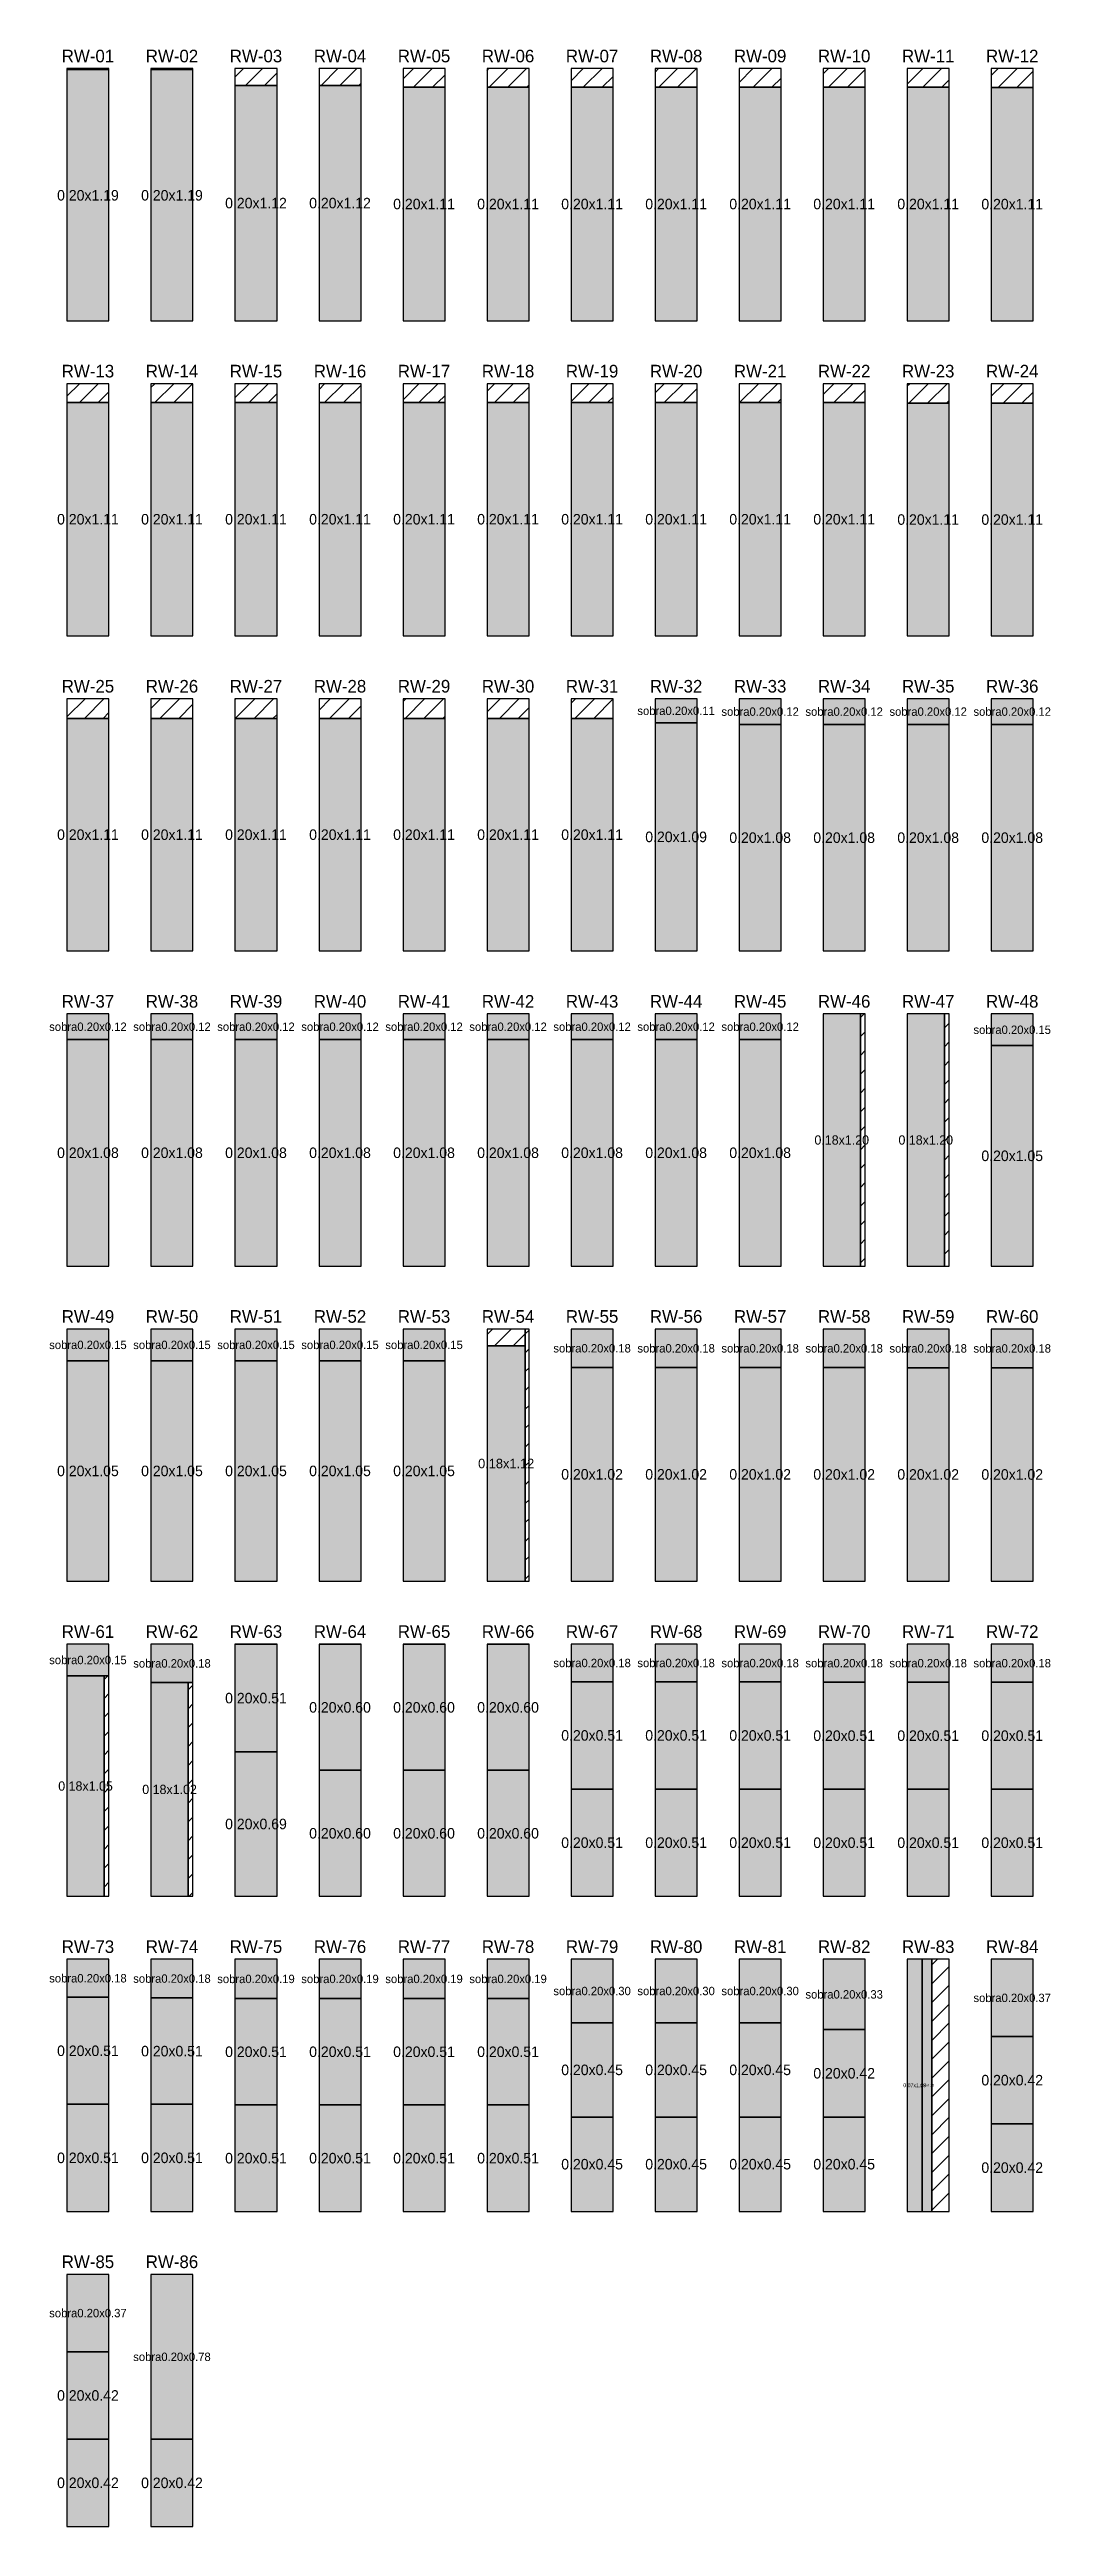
# Model space of a CAD drawing. Header units: metres. Extents: x -0.1 to 11.2, y -28.4 to 0.4.
# Drawn here: x -0.08 to 4.68, y -24.96 to -13.17 of the extents above; entities that cross this region are included whole.
import ezdxf
from ezdxf.enums import TextEntityAlignment as Align

# ---------------------------------------------------------------- set-up
doc = ezdxf.new("R2010")
doc.units = ezdxf.units.M
for name, color, linetype in [('BALDOSA', 7, 'Continuous'), ('DESPERDICIO', 1, 'Continuous'), ('PIEZA', 3, 'Continuous'), ('PIEZA_TXT', 7, 'Continuous'), ('SOBRANTE', 2, 'Continuous'), ('TITULO', 5, 'Continuous')]:
    doc.layers.add(name, color=color, linetype=linetype)

msp = doc.modelspace()

# ---------------------------------------------------------------- texts
at = {"layer": 'PIEZA_TXT'}
for s, height, p in [('0.20x1.19', 0.05, (0.1, -13.861)), ('0.20x1.19', 0.05, (0.5, -13.861)), ('0.20x1.12', 0.05, (0.9, -13.898)), ('0.20x1.12', 0.05, (1.3, -13.898)), ('0.20x1.11', 0.05, (1.7, -13.9025)), ('0.20x1.11', 0.05, (2.1, -13.9025)), ('0.20x1.11', 0.05, (2.5, -13.9025)), ('0.20x1.11', 0.05, (2.9, -13.9025)), ('0.20x1.11', 0.05, (3.3, -13.9025)), ('0.20x1.11', 0.05, (3.7, -13.9025)), ('0.20x1.11', 0.05, (4.1, -13.9025)), ('0.20x1.11', 0.05, (4.5, -13.903)), ('0.20x1.11', 0.05, (0.1, -15.403)), ('0.20x1.11', 0.05, (0.5, -15.403)), ('0.20x1.11', 0.05, (0.9, -15.403)), ('0.20x1.11', 0.05, (1.3, -15.403)), ('0.20x1.11', 0.05, (1.7, -15.403)), ('0.20x1.11', 0.05, (2.1, -15.403)), ('0.20x1.11', 0.05, (2.5, -15.403)), ('0.20x1.11', 0.05, (2.9, -15.403)), ('0.20x1.11', 0.05, (3.3, -15.403)), ('0.20x1.11', 0.05, (3.7, -15.403)), ('0.20x1.11', 0.05, (4.1, -15.4045)), ('0.20x1.11', 0.05, (4.5, -15.4045)), ('sobra0.20x0.11', 0.04, (2.9, -16.315)), ('sobra0.20x0.12', 0.04, (3.3, -16.3188)), ('sobra0.20x0.12', 0.04, (3.7, -16.3188)), ('sobra0.20x0.12', 0.04, (4.1, -16.3188)), ('sobra0.20x0.12', 0.04, (4.5, -16.3188)), ('0.20x1.11', 0.05, (0.1, -16.9045)), ('0.20x1.11', 0.05, (0.5, -16.9045)), ('0.20x1.11', 0.05, (0.9, -16.9045)), ('0.20x1.11', 0.05, (1.3, -16.9045)), ('0.20x1.11', 0.05, (1.7, -16.9045)), ('0.20x1.11', 0.05, (2.1, -16.9045)), ('0.20x1.11', 0.05, (2.5, -16.9045)), ('0.20x1.09', 0.05, (2.9, -16.915)), ('0.20x1.08', 0.05, (3.3, -16.9188)), ('0.20x1.08', 0.05, (3.7, -16.9188)), ('0.20x1.08', 0.05, (4.1, -16.9188)), ('0.20x1.08', 0.05, (4.5, -16.9188)), ('sobra0.20x0.12', 0.04, (0.1, -17.8188)), ('sobra0.20x0.12', 0.04, (0.5, -17.8188)), ('sobra0.20x0.12', 0.04, (0.9, -17.8188)), ('sobra0.20x0.12', 0.04, (1.3, -17.8188)), ('sobra0.20x0.12', 0.04, (1.7, -17.8188)), ('sobra0.20x0.12', 0.04, (2.1, -17.8188)), ('sobra0.20x0.12', 0.04, (2.5, -17.8188)), ('sobra0.20x0.12', 0.04, (2.9, -17.8188)), ('sobra0.20x0.12', 0.04, (3.3, -17.8188)), ('sobra0.20x0.15', 0.04, (4.5, -17.8333)), ('0.20x1.08', 0.05, (0.1, -18.4188)), ('0.20x1.08', 0.05, (0.5, -18.4188)), ('0.20x1.08', 0.05, (0.9, -18.4188)), ('0.20x1.08', 0.05, (1.3, -18.4188)), ('0.20x1.08', 0.05, (1.7, -18.4188)), ('0.20x1.08', 0.05, (2.1, -18.4188)), ('0.20x1.08', 0.05, (2.5, -18.4188)), ('0.20x1.08', 0.05, (2.9, -18.4188)), ('0.20x1.08', 0.05, (3.3, -18.4188)), ('0.18x1.20', 0.04425, (3.6885, -18.358)), ('0.18x1.20', 0.04425, (4.0885, -18.358)), ('0.20x1.05', 0.05, (4.5, -18.4333)), ('sobra0.20x0.15', 0.04, (0.1, -19.3333)), ('sobra0.20x0.15', 0.04, (0.5, -19.3333)), ('sobra0.20x0.15', 0.04, (0.9, -19.3333)), ('sobra0.20x0.15', 0.04, (1.3, -19.3333)), ('sobra0.20x0.15', 0.04, (1.7, -19.3333)), ('sobra0.20x0.18', 0.04, (2.5, -19.3494)), ('sobra0.20x0.18', 0.04, (2.9, -19.3496)), ('sobra0.20x0.18', 0.04, (3.3, -19.3497)), ('sobra0.20x0.18', 0.04, (3.7, -19.3498)), ('sobra0.20x0.18', 0.04, (4.1, -19.35)), ('sobra0.20x0.18', 0.04, (4.5, -19.3502)), ('0.20x1.05', 0.05, (0.1, -19.9333)), ('0.20x1.05', 0.05, (0.5, -19.9333)), ('0.20x1.05', 0.05, (0.9, -19.9333)), ('0.20x1.05', 0.05, (1.3, -19.9333)), ('0.20x1.05', 0.05, (1.7, -19.9333)), ('0.18x1.12', 0.0455, (2.091, -19.898)), ('0.20x1.02', 0.05, (2.5, -19.9494)), ('0.20x1.02', 0.05, (2.9, -19.9496)), ('0.20x1.02', 0.05, (3.3, -19.9497)), ('0.20x1.02', 0.05, (3.7, -19.9499)), ('0.20x1.02', 0.05, (4.1, -19.95)), ('0.20x1.02', 0.05, (4.5, -19.9502)), ('sobra0.20x0.15', 0.04, (0.1, -20.8333)), ('sobra0.20x0.18', 0.04, (0.5, -20.8494)), ('sobra0.20x0.18', 0.04, (2.5, -20.8475)), ('sobra0.20x0.18', 0.04, (2.9, -20.8475)), ('sobra0.20x0.18', 0.04, (3.3, -20.848)), ('sobra0.20x0.18', 0.04, (3.7, -20.8484)), ('sobra0.20x0.18', 0.04, (4.1, -20.8484)), ('sobra0.20x0.18', 0.04, (4.5, -20.8484)), ('0.20x0.51', 0.05, (0.9, -21.0148)), ('0.20x0.60', 0.05, (1.3, -21.0588)), ('0.20x0.60', 0.05, (1.7, -21.0588)), ('0.20x0.60', 0.05, (2.1, -21.0588)), ('0.20x0.51', 0.05, (2.5, -21.1923)), ('0.20x0.51', 0.05, (2.9, -21.1923)), ('0.20x0.51', 0.05, (3.3, -21.1927)), ('0.20x0.51', 0.05, (3.7, -21.1936)), ('0.20x0.51', 0.05, (4.1, -21.1936)), ('0.20x0.51', 0.05, (4.5, -21.1936)), ('0.18x1.05', 0.04425, (0.0885, -21.4333)), ('0.18x1.02', 0.04425, (0.4885, -21.4494)), ('0.20x0.69', 0.05, (0.9, -21.614)), ('0.20x0.60', 0.05, (1.3, -21.6583)), ('0.20x0.60', 0.05, (1.7, -21.6583)), ('0.20x0.60', 0.05, (2.1, -21.6583)), ('0.20x0.51', 0.05, (2.5, -21.7028)), ('0.20x0.51', 0.05, (2.9, -21.7028)), ('0.20x0.51', 0.05, (3.3, -21.7028)), ('0.20x0.51', 0.05, (3.7, -21.7032)), ('0.20x0.51', 0.05, (4.1, -21.7032)), ('0.20x0.51', 0.05, (4.5, -21.7032)), ('sobra0.20x0.18', 0.04, (0.1, -22.3484)), ('sobra0.20x0.18', 0.04, (0.5, -22.3499)), ('sobra0.20x0.19', 0.04, (0.9, -22.3515)), ('sobra0.20x0.19', 0.04, (1.3, -22.3515)), ('sobra0.20x0.19', 0.04, (1.7, -22.3515)), ('sobra0.20x0.19', 0.04, (2.1, -22.3515)), ('sobra0.20x0.30', 0.04, (2.5, -22.409)), ('sobra0.20x0.30', 0.04, (2.9, -22.409)), ('sobra0.20x0.30', 0.04, (3.3, -22.409)), ('sobra0.20x0.33', 0.04, (3.7, -22.4251)), ('sobra0.20x0.37', 0.04, (4.5, -22.4417)), ('0.20x0.51', 0.05, (0.1, -22.6936)), ('0.20x0.51', 0.05, (0.5, -22.6952)), ('0.20x0.51', 0.05, (0.9, -22.6983)), ('0.20x0.51', 0.05, (1.3, -22.6983)), ('0.20x0.51', 0.05, (1.7, -22.6983)), ('0.20x0.51', 0.05, (2.1, -22.6983)), ('0.20x0.45', 0.05, (2.5, -22.7845)), ('0.20x0.45', 0.05, (2.9, -22.7845)), ('0.20x0.45', 0.05, (3.3, -22.7845)), ('0.20x0.42', 0.05, (3.7, -22.8006)), ('0.07x1.20', 0.018, (4.036, -22.858)), ('0.04x1.20', 0.01125, (4.0945, -22.858)), ('0.20x0.42', 0.05, (4.5, -22.8334)), ('0.20x0.51', 0.05, (0.1, -23.2032)), ('0.20x0.51', 0.05, (0.5, -23.2032)), ('0.20x0.51', 0.05, (0.9, -23.2048)), ('0.20x0.51', 0.05, (1.3, -23.2048)), ('0.20x0.51', 0.05, (1.7, -23.2048)), ('0.20x0.51', 0.05, (2.1, -23.2048)), ('0.20x0.45', 0.05, (2.5, -23.2335)), ('0.20x0.45', 0.05, (2.9, -23.2335)), ('0.20x0.45', 0.05, (3.3, -23.2335)), ('0.20x0.45', 0.05, (3.7, -23.2335)), ('0.20x0.42', 0.05, (4.5, -23.2498)), ('sobra0.20x0.37', 0.04, (0.1, -23.9423)), ('sobra0.20x0.78', 0.04, (0.5, -24.1504)), ('0.20x0.42', 0.05, (0.1, -24.3343)), ('0.20x0.42', 0.05, (0.1, -24.7501)), ('0.20x0.42', 0.05, (0.5, -24.7504))]:
    msp.add_text(s, height=height, dxfattribs=at).set_placement(p, align=Align.MIDDLE_CENTER)
at = {"layer": 'TITULO'}
for s, p in [('RW-01', (0.1, -13.198)), ('RW-02', (0.5, -13.198)), ('RW-03', (0.9, -13.198)), ('RW-04', (1.3, -13.198)), ('RW-05', (1.7, -13.198)), ('RW-06', (2.1, -13.198)), ('RW-07', (2.5, -13.198)), ('RW-08', (2.9, -13.198)), ('RW-09', (3.3, -13.198)), ('RW-10', (3.7, -13.198)), ('RW-11', (4.1, -13.198)), ('RW-12', (4.5, -13.198)), ('RW-13', (0.1, -14.698)), ('RW-14', (0.5, -14.698)), ('RW-15', (0.9, -14.698)), ('RW-16', (1.3, -14.698)), ('RW-17', (1.7, -14.698)), ('RW-18', (2.1, -14.698)), ('RW-19', (2.5, -14.698)), ('RW-20', (2.9, -14.698)), ('RW-21', (3.3, -14.698)), ('RW-22', (3.7, -14.698)), ('RW-23', (4.1, -14.698)), ('RW-24', (4.5, -14.698)), ('RW-25', (0.1, -16.198)), ('RW-26', (0.5, -16.198)), ('RW-27', (0.9, -16.198)), ('RW-28', (1.3, -16.198)), ('RW-29', (1.7, -16.198)), ('RW-30', (2.1, -16.198)), ('RW-31', (2.5, -16.198)), ('RW-32', (2.9, -16.198)), ('RW-33', (3.3, -16.198)), ('RW-34', (3.7, -16.198)), ('RW-35', (4.1, -16.198)), ('RW-36', (4.5, -16.198)), ('RW-37', (0.1, -17.698)), ('RW-38', (0.5, -17.698)), ('RW-39', (0.9, -17.698)), ('RW-40', (1.3, -17.698)), ('RW-41', (1.7, -17.698)), ('RW-42', (2.1, -17.698)), ('RW-43', (2.5, -17.698)), ('RW-44', (2.9, -17.698)), ('RW-45', (3.3, -17.698)), ('RW-46', (3.7, -17.698)), ('RW-47', (4.1, -17.698)), ('RW-48', (4.5, -17.698)), ('RW-49', (0.1, -19.198)), ('RW-50', (0.5, -19.198)), ('RW-51', (0.9, -19.198)), ('RW-52', (1.3, -19.198)), ('RW-53', (1.7, -19.198)), ('RW-54', (2.1, -19.198)), ('RW-55', (2.5, -19.198)), ('RW-56', (2.9, -19.198)), ('RW-57', (3.3, -19.198)), ('RW-58', (3.7, -19.198)), ('RW-59', (4.1, -19.198)), ('RW-60', (4.5, -19.198)), ('RW-61', (0.1, -20.698)), ('RW-62', (0.5, -20.698)), ('RW-63', (0.9, -20.698)), ('RW-64', (1.3, -20.698)), ('RW-65', (1.7, -20.698)), ('RW-66', (2.1, -20.698)), ('RW-67', (2.5, -20.698)), ('RW-68', (2.9, -20.698)), ('RW-69', (3.3, -20.698)), ('RW-70', (3.7, -20.698)), ('RW-71', (4.1, -20.698)), ('RW-72', (4.5, -20.698)), ('RW-73', (0.1, -22.198)), ('RW-74', (0.5, -22.198)), ('RW-75', (0.9, -22.198)), ('RW-76', (1.3, -22.198)), ('RW-77', (1.7, -22.198)), ('RW-78', (2.1, -22.198)), ('RW-79', (2.5, -22.198)), ('RW-80', (2.9, -22.198)), ('RW-81', (3.3, -22.198)), ('RW-82', (3.7, -22.198)), ('RW-83', (4.1, -22.198)), ('RW-84', (4.5, -22.198)), ('RW-85', (0.1, -23.698)), ('RW-86', (0.5, -23.698))]:
    msp.add_text(s, height=0.06, dxfattribs=at).set_placement(p, align=Align.MIDDLE_CENTER)

# ---------------------------------------------------------------- hatches: boundary and pattern name
at = {"layer": 'DESPERDICIO'}
h = msp.add_hatch(dxfattribs=at)
h.set_pattern_fill('ANSI31', scale=0.02)
h.paths.add_polyline_path([(0.8, -13.338), (1, -13.338), (1, -13.258), (0.8, -13.258)])
h = msp.add_hatch(dxfattribs=at)
h.set_pattern_fill('ANSI31', scale=0.02)
h.paths.add_polyline_path([(1.2, -13.338), (1.4, -13.338), (1.4, -13.258), (1.2, -13.258)])
h = msp.add_hatch(dxfattribs=at)
h.set_pattern_fill('ANSI31', scale=0.02)
h.paths.add_polyline_path([(1.6, -13.347), (1.8, -13.347), (1.8, -13.258), (1.6, -13.258)])
h = msp.add_hatch(dxfattribs=at)
h.set_pattern_fill('ANSI31', scale=0.02)
h.paths.add_polyline_path([(2, -13.347), (2.2, -13.347), (2.2, -13.258), (2, -13.258)])
h = msp.add_hatch(dxfattribs=at)
h.set_pattern_fill('ANSI31', scale=0.02)
h.paths.add_polyline_path([(2.4, -13.347), (2.6, -13.347), (2.6, -13.258), (2.4, -13.258)])
h = msp.add_hatch(dxfattribs=at)
h.set_pattern_fill('ANSI31', scale=0.02)
h.paths.add_polyline_path([(2.8, -13.347), (3, -13.347), (3, -13.258), (2.8, -13.258)])
h = msp.add_hatch(dxfattribs=at)
h.set_pattern_fill('ANSI31', scale=0.02)
h.paths.add_polyline_path([(3.2, -13.347), (3.4, -13.347), (3.4, -13.258), (3.2, -13.258)])
h = msp.add_hatch(dxfattribs=at)
h.set_pattern_fill('ANSI31', scale=0.02)
h.paths.add_polyline_path([(3.6, -13.347), (3.8, -13.347), (3.8, -13.258), (3.6, -13.258)])
h = msp.add_hatch(dxfattribs=at)
h.set_pattern_fill('ANSI31', scale=0.02)
h.paths.add_polyline_path([(4, -13.347), (4.2, -13.347), (4.2, -13.258), (4, -13.258)])
h = msp.add_hatch(dxfattribs=at)
h.set_pattern_fill('ANSI31', scale=0.02)
h.paths.add_polyline_path([(4.4, -13.3479), (4.6, -13.3479), (4.6, -13.258), (4.4, -13.258)])
h = msp.add_hatch(dxfattribs=at)
h.set_pattern_fill('ANSI31', scale=0.02)
h.paths.add_polyline_path([(0, -14.8479), (0.2, -14.8479), (0.2, -14.758), (0, -14.758)])
h = msp.add_hatch(dxfattribs=at)
h.set_pattern_fill('ANSI31', scale=0.02)
h.paths.add_polyline_path([(0.4, -14.8479), (0.6, -14.8479), (0.6, -14.758), (0.4, -14.758)])
h = msp.add_hatch(dxfattribs=at)
h.set_pattern_fill('ANSI31', scale=0.02)
h.paths.add_polyline_path([(0.8, -14.8479), (1, -14.8479), (1, -14.758), (0.8, -14.758)])
h = msp.add_hatch(dxfattribs=at)
h.set_pattern_fill('ANSI31', scale=0.02)
h.paths.add_polyline_path([(1.2, -14.8479), (1.4, -14.8479), (1.4, -14.758), (1.2, -14.758)])
h = msp.add_hatch(dxfattribs=at)
h.set_pattern_fill('ANSI31', scale=0.02)
h.paths.add_polyline_path([(1.6, -14.8479), (1.8, -14.8479), (1.8, -14.758), (1.6, -14.758)])
h = msp.add_hatch(dxfattribs=at)
h.set_pattern_fill('ANSI31', scale=0.02)
h.paths.add_polyline_path([(2, -14.8479), (2.2, -14.8479), (2.2, -14.758), (2, -14.758)])
h = msp.add_hatch(dxfattribs=at)
h.set_pattern_fill('ANSI31', scale=0.02)
h.paths.add_polyline_path([(2.4, -14.8479), (2.6, -14.8479), (2.6, -14.758), (2.4, -14.758)])
h = msp.add_hatch(dxfattribs=at)
h.set_pattern_fill('ANSI31', scale=0.02)
h.paths.add_polyline_path([(2.8, -14.8479), (3, -14.8479), (3, -14.758), (2.8, -14.758)])
h = msp.add_hatch(dxfattribs=at)
h.set_pattern_fill('ANSI31', scale=0.02)
h.paths.add_polyline_path([(3.2, -14.8479), (3.4, -14.8479), (3.4, -14.758), (3.2, -14.758)])
h = msp.add_hatch(dxfattribs=at)
h.set_pattern_fill('ANSI31', scale=0.02)
h.paths.add_polyline_path([(3.6, -14.848), (3.8, -14.848), (3.8, -14.758), (3.6, -14.758)])
h = msp.add_hatch(dxfattribs=at)
h.set_pattern_fill('ANSI31', scale=0.02)
h.paths.add_polyline_path([(4, -14.851), (4.2, -14.851), (4.2, -14.758), (4, -14.758)])
h = msp.add_hatch(dxfattribs=at)
h.set_pattern_fill('ANSI31', scale=0.02)
h.paths.add_polyline_path([(4.4, -14.851), (4.6, -14.851), (4.6, -14.758), (4.4, -14.758)])
h = msp.add_hatch(dxfattribs=at)
h.set_pattern_fill('ANSI31', scale=0.02)
h.paths.add_polyline_path([(0, -16.351), (0.2, -16.351), (0.2, -16.258), (0, -16.258)])
h = msp.add_hatch(dxfattribs=at)
h.set_pattern_fill('ANSI31', scale=0.02)
h.paths.add_polyline_path([(0.4, -16.351), (0.6, -16.351), (0.6, -16.258), (0.4, -16.258)])
h = msp.add_hatch(dxfattribs=at)
h.set_pattern_fill('ANSI31', scale=0.02)
h.paths.add_polyline_path([(0.8, -16.351), (1, -16.351), (1, -16.258), (0.8, -16.258)])
h = msp.add_hatch(dxfattribs=at)
h.set_pattern_fill('ANSI31', scale=0.02)
h.paths.add_polyline_path([(1.2, -16.351), (1.4, -16.351), (1.4, -16.258), (1.2, -16.258)])
h = msp.add_hatch(dxfattribs=at)
h.set_pattern_fill('ANSI31', scale=0.02)
h.paths.add_polyline_path([(1.6, -16.351), (1.8, -16.351), (1.8, -16.258), (1.6, -16.258)])
h = msp.add_hatch(dxfattribs=at)
h.set_pattern_fill('ANSI31', scale=0.02)
h.paths.add_polyline_path([(2, -16.351), (2.2, -16.351), (2.2, -16.258), (2, -16.258)])
h = msp.add_hatch(dxfattribs=at)
h.set_pattern_fill('ANSI31', scale=0.02)
h.paths.add_polyline_path([(2.4, -16.351), (2.6, -16.351), (2.6, -16.258), (2.4, -16.258)])
h = msp.add_hatch(dxfattribs=at)
h.set_pattern_fill('ANSI31', scale=0.02)
h.paths.add_polyline_path([(3.777, -18.958), (3.8, -18.958), (3.8, -17.758), (3.777, -17.758)])
h = msp.add_hatch(dxfattribs=at)
h.set_pattern_fill('ANSI31', scale=0.02)
h.paths.add_polyline_path([(4.177, -18.958), (4.2, -18.958), (4.2, -17.758), (4.177, -17.758)])
h = msp.add_hatch(dxfattribs=at)
h.set_pattern_fill('ANSI31', scale=0.02)
h.paths.add_polyline_path([(2, -19.338), (2.182, -19.338), (2.182, -19.258), (2, -19.258)])
h = msp.add_hatch(dxfattribs=at)
h.set_pattern_fill('ANSI31', scale=0.02)
h.paths.add_polyline_path([(2.182, -20.458), (2.2, -20.458), (2.2, -19.258), (2.182, -19.258)])
h = msp.add_hatch(dxfattribs=at)
h.set_pattern_fill('ANSI31', scale=0.02)
h.paths.add_polyline_path([(0.177, -21.958), (0.2, -21.958), (0.2, -20.9085), (0.177, -20.9085)])
h = msp.add_hatch(dxfattribs=at)
h.set_pattern_fill('ANSI31', scale=0.02)
h.paths.add_polyline_path([(0.577, -21.958), (0.6, -21.958), (0.6, -20.9407), (0.577, -20.9407)])
h = msp.add_hatch(dxfattribs=at)
h.set_pattern_fill('ANSI31', scale=0.02)
h.paths.add_polyline_path([(4.117, -23.458), (4.2, -23.458), (4.2, -22.258), (4.117, -22.258)])
at = {"layer": 'PIEZA'}
h = msp.add_hatch(color=3, dxfattribs=at)
h.dxf.hatch_style = 1
h.paths.add_polyline_path([(0, -14.458), (0.2, -14.458), (0.2, -13.264), (0, -13.264)])
h = msp.add_hatch(color=3, dxfattribs=at)
h.dxf.hatch_style = 1
h.paths.add_polyline_path([(0.4, -14.458), (0.6, -14.458), (0.6, -13.264), (0.4, -13.264)])
h = msp.add_hatch(color=3, dxfattribs=at)
h.dxf.hatch_style = 1
h.paths.add_polyline_path([(0.8, -14.458), (1, -14.458), (1, -13.338), (0.8, -13.338)])
h = msp.add_hatch(color=3, dxfattribs=at)
h.dxf.hatch_style = 1
h.paths.add_polyline_path([(1.2, -14.458), (1.4, -14.458), (1.4, -13.338), (1.2, -13.338)])
h = msp.add_hatch(color=3, dxfattribs=at)
h.dxf.hatch_style = 1
h.paths.add_polyline_path([(1.6, -14.458), (1.8, -14.458), (1.8, -13.347), (1.6, -13.347)])
h = msp.add_hatch(color=3, dxfattribs=at)
h.dxf.hatch_style = 1
h.paths.add_polyline_path([(2, -14.458), (2.2, -14.458), (2.2, -13.347), (2, -13.347)])
h = msp.add_hatch(color=3, dxfattribs=at)
h.dxf.hatch_style = 1
h.paths.add_polyline_path([(2.4, -14.458), (2.6, -14.458), (2.6, -13.347), (2.4, -13.347)])
h = msp.add_hatch(color=3, dxfattribs=at)
h.dxf.hatch_style = 1
h.paths.add_polyline_path([(2.8, -14.458), (3, -14.458), (3, -13.347), (2.8, -13.347)])
h = msp.add_hatch(color=3, dxfattribs=at)
h.dxf.hatch_style = 1
h.paths.add_polyline_path([(3.2, -14.458), (3.4, -14.458), (3.4, -13.347), (3.2, -13.347)])
h = msp.add_hatch(color=3, dxfattribs=at)
h.dxf.hatch_style = 1
h.paths.add_polyline_path([(3.6, -14.458), (3.8, -14.458), (3.8, -13.347), (3.6, -13.347)])
h = msp.add_hatch(color=3, dxfattribs=at)
h.dxf.hatch_style = 1
h.paths.add_polyline_path([(4, -14.458), (4.2, -14.458), (4.2, -13.347), (4, -13.347)])
h = msp.add_hatch(color=3, dxfattribs=at)
h.dxf.hatch_style = 1
h.paths.add_polyline_path([(4.4, -14.458), (4.6, -14.458), (4.6, -13.3479), (4.4, -13.3479)])
h = msp.add_hatch(color=3, dxfattribs=at)
h.dxf.hatch_style = 1
h.paths.add_polyline_path([(0, -15.958), (0.2, -15.958), (0.2, -14.8479), (0, -14.8479)])
h = msp.add_hatch(color=3, dxfattribs=at)
h.dxf.hatch_style = 1
h.paths.add_polyline_path([(0.4, -15.958), (0.6, -15.958), (0.6, -14.8479), (0.4, -14.8479)])
h = msp.add_hatch(color=3, dxfattribs=at)
h.dxf.hatch_style = 1
h.paths.add_polyline_path([(0.8, -15.958), (1, -15.958), (1, -14.8479), (0.8, -14.8479)])
h = msp.add_hatch(color=3, dxfattribs=at)
h.dxf.hatch_style = 1
h.paths.add_polyline_path([(1.2, -15.958), (1.4, -15.958), (1.4, -14.8479), (1.2, -14.8479)])
h = msp.add_hatch(color=3, dxfattribs=at)
h.dxf.hatch_style = 1
h.paths.add_polyline_path([(1.6, -15.958), (1.8, -15.958), (1.8, -14.8479), (1.6, -14.8479)])
h = msp.add_hatch(color=3, dxfattribs=at)
h.dxf.hatch_style = 1
h.paths.add_polyline_path([(2, -15.958), (2.2, -15.958), (2.2, -14.8479), (2, -14.8479)])
h = msp.add_hatch(color=3, dxfattribs=at)
h.dxf.hatch_style = 1
h.paths.add_polyline_path([(2.4, -15.958), (2.6, -15.958), (2.6, -14.8479), (2.4, -14.8479)])
h = msp.add_hatch(color=3, dxfattribs=at)
h.dxf.hatch_style = 1
h.paths.add_polyline_path([(2.8, -15.958), (3, -15.958), (3, -14.8479), (2.8, -14.8479)])
h = msp.add_hatch(color=3, dxfattribs=at)
h.dxf.hatch_style = 1
h.paths.add_polyline_path([(3.2, -15.958), (3.4, -15.958), (3.4, -14.8479), (3.2, -14.8479)])
h = msp.add_hatch(color=3, dxfattribs=at)
h.dxf.hatch_style = 1
h.paths.add_polyline_path([(3.6, -15.958), (3.8, -15.958), (3.8, -14.848), (3.6, -14.848)])
h = msp.add_hatch(color=3, dxfattribs=at)
h.dxf.hatch_style = 1
h.paths.add_polyline_path([(4, -15.958), (4.2, -15.958), (4.2, -14.851), (4, -14.851)])
h = msp.add_hatch(color=3, dxfattribs=at)
h.dxf.hatch_style = 1
h.paths.add_polyline_path([(4.4, -15.958), (4.6, -15.958), (4.6, -14.851), (4.4, -14.851)])
h = msp.add_hatch(color=3, dxfattribs=at)
h.dxf.hatch_style = 1
h.paths.add_polyline_path([(0, -17.458), (0.2, -17.458), (0.2, -16.351), (0, -16.351)])
h = msp.add_hatch(color=3, dxfattribs=at)
h.dxf.hatch_style = 1
h.paths.add_polyline_path([(0.4, -17.458), (0.6, -17.458), (0.6, -16.351), (0.4, -16.351)])
h = msp.add_hatch(color=3, dxfattribs=at)
h.dxf.hatch_style = 1
h.paths.add_polyline_path([(0.8, -17.458), (1, -17.458), (1, -16.351), (0.8, -16.351)])
h = msp.add_hatch(color=3, dxfattribs=at)
h.dxf.hatch_style = 1
h.paths.add_polyline_path([(1.2, -17.458), (1.4, -17.458), (1.4, -16.351), (1.2, -16.351)])
h = msp.add_hatch(color=3, dxfattribs=at)
h.dxf.hatch_style = 1
h.paths.add_polyline_path([(1.6, -17.458), (1.8, -17.458), (1.8, -16.351), (1.6, -16.351)])
h = msp.add_hatch(color=3, dxfattribs=at)
h.dxf.hatch_style = 1
h.paths.add_polyline_path([(2, -17.458), (2.2, -17.458), (2.2, -16.351), (2, -16.351)])
h = msp.add_hatch(color=3, dxfattribs=at)
h.dxf.hatch_style = 1
h.paths.add_polyline_path([(2.4, -17.458), (2.6, -17.458), (2.6, -16.351), (2.4, -16.351)])
h = msp.add_hatch(color=3, dxfattribs=at)
h.dxf.hatch_style = 1
h.paths.add_polyline_path([(2.8, -17.458), (3, -17.458), (3, -16.372), (2.8, -16.372)])
h = msp.add_hatch(color=3, dxfattribs=at)
h.dxf.hatch_style = 1
h.paths.add_polyline_path([(3.2, -17.458), (3.4, -17.458), (3.4, -16.3796), (3.2, -16.3796)])
h = msp.add_hatch(color=3, dxfattribs=at)
h.dxf.hatch_style = 1
h.paths.add_polyline_path([(3.6, -17.458), (3.8, -17.458), (3.8, -16.3796), (3.6, -16.3796)])
h = msp.add_hatch(color=3, dxfattribs=at)
h.dxf.hatch_style = 1
h.paths.add_polyline_path([(4, -17.458), (4.2, -17.458), (4.2, -16.3796), (4, -16.3796)])
h = msp.add_hatch(color=3, dxfattribs=at)
h.dxf.hatch_style = 1
h.paths.add_polyline_path([(4.4, -17.458), (4.6, -17.458), (4.6, -16.3796), (4.4, -16.3796)])
h = msp.add_hatch(color=3, dxfattribs=at)
h.dxf.hatch_style = 1
h.paths.add_polyline_path([(3.6, -18.958), (3.777, -18.958), (3.777, -17.758), (3.6, -17.758)])
h = msp.add_hatch(color=3, dxfattribs=at)
h.dxf.hatch_style = 1
h.paths.add_polyline_path([(4, -18.958), (4.177, -18.958), (4.177, -17.758), (4, -17.758)])
h = msp.add_hatch(color=3, dxfattribs=at)
h.dxf.hatch_style = 1
h.paths.add_polyline_path([(0, -18.958), (0.2, -18.958), (0.2, -17.8796), (0, -17.8796)])
h = msp.add_hatch(color=3, dxfattribs=at)
h.dxf.hatch_style = 1
h.paths.add_polyline_path([(0.4, -18.958), (0.6, -18.958), (0.6, -17.8796), (0.4, -17.8796)])
h = msp.add_hatch(color=3, dxfattribs=at)
h.dxf.hatch_style = 1
h.paths.add_polyline_path([(0.8, -18.958), (1, -18.958), (1, -17.8796), (0.8, -17.8796)])
h = msp.add_hatch(color=3, dxfattribs=at)
h.dxf.hatch_style = 1
h.paths.add_polyline_path([(1.2, -18.958), (1.4, -18.958), (1.4, -17.8796), (1.2, -17.8796)])
h = msp.add_hatch(color=3, dxfattribs=at)
h.dxf.hatch_style = 1
h.paths.add_polyline_path([(1.6, -18.958), (1.8, -18.958), (1.8, -17.8796), (1.6, -17.8796)])
h = msp.add_hatch(color=3, dxfattribs=at)
h.dxf.hatch_style = 1
h.paths.add_polyline_path([(2, -18.958), (2.2, -18.958), (2.2, -17.8796), (2, -17.8796)])
h = msp.add_hatch(color=3, dxfattribs=at)
h.dxf.hatch_style = 1
h.paths.add_polyline_path([(2.4, -18.958), (2.6, -18.958), (2.6, -17.8796), (2.4, -17.8796)])
h = msp.add_hatch(color=3, dxfattribs=at)
h.dxf.hatch_style = 1
h.paths.add_polyline_path([(2.8, -18.958), (3, -18.958), (3, -17.8796), (2.8, -17.8796)])
h = msp.add_hatch(color=3, dxfattribs=at)
h.dxf.hatch_style = 1
h.paths.add_polyline_path([(3.2, -18.958), (3.4, -18.958), (3.4, -17.8796), (3.2, -17.8796)])
h = msp.add_hatch(color=3, dxfattribs=at)
h.dxf.hatch_style = 1
h.paths.add_polyline_path([(4.4, -18.958), (4.6, -18.958), (4.6, -17.9085), (4.4, -17.9085)])
h = msp.add_hatch(color=3, dxfattribs=at)
h.dxf.hatch_style = 1
h.paths.add_polyline_path([(0, -20.458), (0.2, -20.458), (0.2, -19.4085), (0, -19.4085)])
h = msp.add_hatch(color=3, dxfattribs=at)
h.dxf.hatch_style = 1
h.paths.add_polyline_path([(0.4, -20.458), (0.6, -20.458), (0.6, -19.4085), (0.4, -19.4085)])
h = msp.add_hatch(color=3, dxfattribs=at)
h.dxf.hatch_style = 1
h.paths.add_polyline_path([(0.8, -20.458), (1, -20.458), (1, -19.4085), (0.8, -19.4085)])
h = msp.add_hatch(color=3, dxfattribs=at)
h.dxf.hatch_style = 1
h.paths.add_polyline_path([(1.2, -20.458), (1.4, -20.458), (1.4, -19.4085), (1.2, -19.4085)])
h = msp.add_hatch(color=3, dxfattribs=at)
h.dxf.hatch_style = 1
h.paths.add_polyline_path([(1.6, -20.458), (1.8, -20.458), (1.8, -19.4085), (1.6, -19.4085)])
h = msp.add_hatch(color=3, dxfattribs=at)
h.dxf.hatch_style = 1
h.paths.add_polyline_path([(2, -20.458), (2.182, -20.458), (2.182, -19.338), (2, -19.338)])
h = msp.add_hatch(color=3, dxfattribs=at)
h.dxf.hatch_style = 1
h.paths.add_polyline_path([(2.4, -20.458), (2.6, -20.458), (2.6, -19.4408), (2.4, -19.4408)])
h = msp.add_hatch(color=3, dxfattribs=at)
h.dxf.hatch_style = 1
h.paths.add_polyline_path([(2.8, -20.458), (3, -20.458), (3, -19.4411), (2.8, -19.4411)])
h = msp.add_hatch(color=3, dxfattribs=at)
h.dxf.hatch_style = 1
h.paths.add_polyline_path([(3.2, -20.458), (3.4, -20.458), (3.4, -19.4414), (3.2, -19.4414)])
h = msp.add_hatch(color=3, dxfattribs=at)
h.dxf.hatch_style = 1
h.paths.add_polyline_path([(3.6, -20.458), (3.8, -20.458), (3.8, -19.4417), (3.6, -19.4417)])
h = msp.add_hatch(color=3, dxfattribs=at)
h.dxf.hatch_style = 1
h.paths.add_polyline_path([(4, -20.458), (4.2, -20.458), (4.2, -19.442), (4, -19.442)])
h = msp.add_hatch(color=3, dxfattribs=at)
h.dxf.hatch_style = 1
h.paths.add_polyline_path([(4.4, -20.458), (4.6, -20.458), (4.6, -19.4423), (4.4, -19.4423)])
h = msp.add_hatch(color=3, dxfattribs=at)
h.dxf.hatch_style = 1
h.paths.add_polyline_path([(0.8, -21.27), (1, -21.27), (1, -20.7595), (0.8, -20.7595)])
h = msp.add_hatch(color=3, dxfattribs=at)
h.dxf.hatch_style = 1
h.paths.add_polyline_path([(1.2, -21.3585), (1.4, -21.3585), (1.4, -20.759), (1.2, -20.759)])
h = msp.add_hatch(color=3, dxfattribs=at)
h.dxf.hatch_style = 1
h.paths.add_polyline_path([(1.6, -21.3585), (1.8, -21.3585), (1.8, -20.759), (1.6, -20.759)])
h = msp.add_hatch(color=3, dxfattribs=at)
h.dxf.hatch_style = 1
h.paths.add_polyline_path([(2, -21.3585), (2.2, -21.3585), (2.2, -20.759), (2, -20.759)])
h = msp.add_hatch(color=3, dxfattribs=at)
h.dxf.hatch_style = 1
h.paths.add_polyline_path([(0, -21.958), (0.177, -21.958), (0.177, -20.9085), (0, -20.9085)])
h = msp.add_hatch(color=3, dxfattribs=at)
h.dxf.hatch_style = 1
h.paths.add_polyline_path([(0.4, -21.958), (0.577, -21.958), (0.577, -20.9407), (0.4, -20.9407)])
h = msp.add_hatch(color=3, dxfattribs=at)
h.dxf.hatch_style = 1
h.paths.add_polyline_path([(2.4, -21.4475), (2.6, -21.4475), (2.6, -20.937), (2.4, -20.937)])
h = msp.add_hatch(color=3, dxfattribs=at)
h.dxf.hatch_style = 1
h.paths.add_polyline_path([(2.8, -21.4475), (3, -21.4475), (3, -20.937), (2.8, -20.937)])
h = msp.add_hatch(color=3, dxfattribs=at)
h.dxf.hatch_style = 1
h.paths.add_polyline_path([(3.2, -21.4475), (3.4, -21.4475), (3.4, -20.9379), (3.2, -20.9379)])
h = msp.add_hatch(color=3, dxfattribs=at)
h.dxf.hatch_style = 1
h.paths.add_polyline_path([(3.6, -21.4484), (3.8, -21.4484), (3.8, -20.9388), (3.6, -20.9388)])
h = msp.add_hatch(color=3, dxfattribs=at)
h.dxf.hatch_style = 1
h.paths.add_polyline_path([(4, -21.4484), (4.2, -21.4484), (4.2, -20.9388), (4, -20.9388)])
h = msp.add_hatch(color=3, dxfattribs=at)
h.dxf.hatch_style = 1
h.paths.add_polyline_path([(4.4, -21.4484), (4.6, -21.4484), (4.6, -20.9388), (4.4, -20.9388)])
h = msp.add_hatch(color=3, dxfattribs=at)
h.dxf.hatch_style = 1
h.paths.add_polyline_path([(0.8, -21.958), (1, -21.958), (1, -21.27), (0.8, -21.27)])
h = msp.add_hatch(color=3, dxfattribs=at)
h.dxf.hatch_style = 1
h.paths.add_polyline_path([(1.2, -21.958), (1.4, -21.958), (1.4, -21.3585), (1.2, -21.3585)])
h = msp.add_hatch(color=3, dxfattribs=at)
h.dxf.hatch_style = 1
h.paths.add_polyline_path([(1.6, -21.958), (1.8, -21.958), (1.8, -21.3585), (1.6, -21.3585)])
h = msp.add_hatch(color=3, dxfattribs=at)
h.dxf.hatch_style = 1
h.paths.add_polyline_path([(2, -21.958), (2.2, -21.958), (2.2, -21.3585), (2, -21.3585)])
h = msp.add_hatch(color=3, dxfattribs=at)
h.dxf.hatch_style = 1
h.paths.add_polyline_path([(2.4, -21.958), (2.6, -21.958), (2.6, -21.4475), (2.4, -21.4475)])
h = msp.add_hatch(color=3, dxfattribs=at)
h.dxf.hatch_style = 1
h.paths.add_polyline_path([(2.8, -21.958), (3, -21.958), (3, -21.4475), (2.8, -21.4475)])
h = msp.add_hatch(color=3, dxfattribs=at)
h.dxf.hatch_style = 1
h.paths.add_polyline_path([(3.2, -21.958), (3.4, -21.958), (3.4, -21.4475), (3.2, -21.4475)])
h = msp.add_hatch(color=3, dxfattribs=at)
h.dxf.hatch_style = 1
h.paths.add_polyline_path([(3.6, -21.958), (3.8, -21.958), (3.8, -21.4484), (3.6, -21.4484)])
h = msp.add_hatch(color=3, dxfattribs=at)
h.dxf.hatch_style = 1
h.paths.add_polyline_path([(4, -21.958), (4.2, -21.958), (4.2, -21.4484), (4, -21.4484)])
h = msp.add_hatch(color=3, dxfattribs=at)
h.dxf.hatch_style = 1
h.paths.add_polyline_path([(4.4, -21.958), (4.6, -21.958), (4.6, -21.4484), (4.4, -21.4484)])
h = msp.add_hatch(color=3, dxfattribs=at)
h.dxf.hatch_style = 1
h.paths.add_polyline_path([(4, -23.458), (4.072, -23.458), (4.072, -22.258), (4, -22.258)])
h = msp.add_hatch(color=3, dxfattribs=at)
h.dxf.hatch_style = 1
h.paths.add_polyline_path([(4.072, -23.458), (4.117, -23.458), (4.117, -22.258), (4.072, -22.258)])
h = msp.add_hatch(color=3, dxfattribs=at)
h.dxf.hatch_style = 1
h.paths.add_polyline_path([(0, -22.9484), (0.2, -22.9484), (0.2, -22.4388), (0, -22.4388)])
h = msp.add_hatch(color=3, dxfattribs=at)
h.dxf.hatch_style = 1
h.paths.add_polyline_path([(0.4, -22.9484), (0.6, -22.9484), (0.6, -22.4419), (0.4, -22.4419)])
h = msp.add_hatch(color=3, dxfattribs=at)
h.dxf.hatch_style = 1
h.paths.add_polyline_path([(0.8, -22.9515), (1, -22.9515), (1, -22.445), (0.8, -22.445)])
h = msp.add_hatch(color=3, dxfattribs=at)
h.dxf.hatch_style = 1
h.paths.add_polyline_path([(1.2, -22.9515), (1.4, -22.9515), (1.4, -22.445), (1.2, -22.445)])
h = msp.add_hatch(color=3, dxfattribs=at)
h.dxf.hatch_style = 1
h.paths.add_polyline_path([(1.6, -22.9515), (1.8, -22.9515), (1.8, -22.445), (1.6, -22.445)])
h = msp.add_hatch(color=3, dxfattribs=at)
h.dxf.hatch_style = 1
h.paths.add_polyline_path([(2, -22.9515), (2.2, -22.9515), (2.2, -22.445), (2, -22.445)])
h = msp.add_hatch(color=3, dxfattribs=at)
h.dxf.hatch_style = 1
h.paths.add_polyline_path([(2.4, -23.009), (2.6, -23.009), (2.6, -22.56), (2.4, -22.56)])
h = msp.add_hatch(color=3, dxfattribs=at)
h.dxf.hatch_style = 1
h.paths.add_polyline_path([(2.8, -23.009), (3, -23.009), (3, -22.56), (2.8, -22.56)])
h = msp.add_hatch(color=3, dxfattribs=at)
h.dxf.hatch_style = 1
h.paths.add_polyline_path([(3.2, -23.009), (3.4, -23.009), (3.4, -22.56), (3.2, -22.56)])
h = msp.add_hatch(color=3, dxfattribs=at)
h.dxf.hatch_style = 1
h.paths.add_polyline_path([(3.6, -23.009), (3.8, -23.009), (3.8, -22.5922), (3.6, -22.5922)])
h = msp.add_hatch(color=3, dxfattribs=at)
h.dxf.hatch_style = 1
h.paths.add_polyline_path([(4.4, -23.0415), (4.6, -23.0415), (4.6, -22.6253), (4.4, -22.6253)])
h = msp.add_hatch(color=3, dxfattribs=at)
h.dxf.hatch_style = 1
h.paths.add_polyline_path([(0, -23.458), (0.2, -23.458), (0.2, -22.9484), (0, -22.9484)])
h = msp.add_hatch(color=3, dxfattribs=at)
h.dxf.hatch_style = 1
h.paths.add_polyline_path([(0.4, -23.458), (0.6, -23.458), (0.6, -22.9484), (0.4, -22.9484)])
h = msp.add_hatch(color=3, dxfattribs=at)
h.dxf.hatch_style = 1
h.paths.add_polyline_path([(0.8, -23.458), (1, -23.458), (1, -22.9515), (0.8, -22.9515)])
h = msp.add_hatch(color=3, dxfattribs=at)
h.dxf.hatch_style = 1
h.paths.add_polyline_path([(1.2, -23.458), (1.4, -23.458), (1.4, -22.9515), (1.2, -22.9515)])
h = msp.add_hatch(color=3, dxfattribs=at)
h.dxf.hatch_style = 1
h.paths.add_polyline_path([(1.6, -23.458), (1.8, -23.458), (1.8, -22.9515), (1.6, -22.9515)])
h = msp.add_hatch(color=3, dxfattribs=at)
h.dxf.hatch_style = 1
h.paths.add_polyline_path([(2, -23.458), (2.2, -23.458), (2.2, -22.9515), (2, -22.9515)])
h = msp.add_hatch(color=3, dxfattribs=at)
h.dxf.hatch_style = 1
h.paths.add_polyline_path([(2.4, -23.458), (2.6, -23.458), (2.6, -23.009), (2.4, -23.009)])
h = msp.add_hatch(color=3, dxfattribs=at)
h.dxf.hatch_style = 1
h.paths.add_polyline_path([(2.8, -23.458), (3, -23.458), (3, -23.009), (2.8, -23.009)])
h = msp.add_hatch(color=3, dxfattribs=at)
h.dxf.hatch_style = 1
h.paths.add_polyline_path([(3.2, -23.458), (3.4, -23.458), (3.4, -23.009), (3.2, -23.009)])
h = msp.add_hatch(color=3, dxfattribs=at)
h.dxf.hatch_style = 1
h.paths.add_polyline_path([(3.6, -23.458), (3.8, -23.458), (3.8, -23.009), (3.6, -23.009)])
h = msp.add_hatch(color=3, dxfattribs=at)
h.dxf.hatch_style = 1
h.paths.add_polyline_path([(4.4, -23.458), (4.6, -23.458), (4.6, -23.0415), (4.4, -23.0415)])
h = msp.add_hatch(color=3, dxfattribs=at)
h.dxf.hatch_style = 1
h.paths.add_polyline_path([(0, -24.5421), (0.2, -24.5421), (0.2, -24.1265), (0, -24.1265)])
h = msp.add_hatch(color=3, dxfattribs=at)
h.dxf.hatch_style = 1
h.paths.add_polyline_path([(0, -24.958), (0.2, -24.958), (0.2, -24.5421), (0, -24.5421)])
h = msp.add_hatch(color=3, dxfattribs=at)
h.dxf.hatch_style = 1
h.paths.add_polyline_path([(0.4, -24.958), (0.6, -24.958), (0.6, -24.5427), (0.4, -24.5427)])
at = {"layer": 'SOBRANTE'}
h = msp.add_hatch(color=2, dxfattribs=at)
h.dxf.hatch_style = 1
h.paths.add_polyline_path([(2.8, -16.372), (3, -16.372), (3, -16.258), (2.8, -16.258)])
h = msp.add_hatch(color=2, dxfattribs=at)
h.dxf.hatch_style = 1
h.paths.add_polyline_path([(3.2, -16.3796), (3.4, -16.3796), (3.4, -16.258), (3.2, -16.258)])
h = msp.add_hatch(color=2, dxfattribs=at)
h.dxf.hatch_style = 1
h.paths.add_polyline_path([(3.6, -16.3796), (3.8, -16.3796), (3.8, -16.258), (3.6, -16.258)])
h = msp.add_hatch(color=2, dxfattribs=at)
h.dxf.hatch_style = 1
h.paths.add_polyline_path([(4, -16.3796), (4.2, -16.3796), (4.2, -16.258), (4, -16.258)])
h = msp.add_hatch(color=2, dxfattribs=at)
h.dxf.hatch_style = 1
h.paths.add_polyline_path([(4.4, -16.3796), (4.6, -16.3796), (4.6, -16.258), (4.4, -16.258)])
h = msp.add_hatch(color=2, dxfattribs=at)
h.dxf.hatch_style = 1
h.paths.add_polyline_path([(0, -17.8796), (0.2, -17.8796), (0.2, -17.758), (0, -17.758)])
h = msp.add_hatch(color=2, dxfattribs=at)
h.dxf.hatch_style = 1
h.paths.add_polyline_path([(0.4, -17.8796), (0.6, -17.8796), (0.6, -17.758), (0.4, -17.758)])
h = msp.add_hatch(color=2, dxfattribs=at)
h.dxf.hatch_style = 1
h.paths.add_polyline_path([(0.8, -17.8796), (1, -17.8796), (1, -17.758), (0.8, -17.758)])
h = msp.add_hatch(color=2, dxfattribs=at)
h.dxf.hatch_style = 1
h.paths.add_polyline_path([(1.2, -17.8796), (1.4, -17.8796), (1.4, -17.758), (1.2, -17.758)])
h = msp.add_hatch(color=2, dxfattribs=at)
h.dxf.hatch_style = 1
h.paths.add_polyline_path([(1.6, -17.8796), (1.8, -17.8796), (1.8, -17.758), (1.6, -17.758)])
h = msp.add_hatch(color=2, dxfattribs=at)
h.dxf.hatch_style = 1
h.paths.add_polyline_path([(2, -17.8796), (2.2, -17.8796), (2.2, -17.758), (2, -17.758)])
h = msp.add_hatch(color=2, dxfattribs=at)
h.dxf.hatch_style = 1
h.paths.add_polyline_path([(2.4, -17.8796), (2.6, -17.8796), (2.6, -17.758), (2.4, -17.758)])
h = msp.add_hatch(color=2, dxfattribs=at)
h.dxf.hatch_style = 1
h.paths.add_polyline_path([(2.8, -17.8796), (3, -17.8796), (3, -17.758), (2.8, -17.758)])
h = msp.add_hatch(color=2, dxfattribs=at)
h.dxf.hatch_style = 1
h.paths.add_polyline_path([(3.2, -17.8796), (3.4, -17.8796), (3.4, -17.758), (3.2, -17.758)])
h = msp.add_hatch(color=2, dxfattribs=at)
h.dxf.hatch_style = 1
h.paths.add_polyline_path([(4.4, -17.9085), (4.6, -17.9085), (4.6, -17.758), (4.4, -17.758)])
h = msp.add_hatch(color=2, dxfattribs=at)
h.dxf.hatch_style = 1
h.paths.add_polyline_path([(0, -19.4085), (0.2, -19.4085), (0.2, -19.258), (0, -19.258)])
h = msp.add_hatch(color=2, dxfattribs=at)
h.dxf.hatch_style = 1
h.paths.add_polyline_path([(0.4, -19.4085), (0.6, -19.4085), (0.6, -19.258), (0.4, -19.258)])
h = msp.add_hatch(color=2, dxfattribs=at)
h.dxf.hatch_style = 1
h.paths.add_polyline_path([(0.8, -19.4085), (1, -19.4085), (1, -19.258), (0.8, -19.258)])
h = msp.add_hatch(color=2, dxfattribs=at)
h.dxf.hatch_style = 1
h.paths.add_polyline_path([(1.2, -19.4085), (1.4, -19.4085), (1.4, -19.258), (1.2, -19.258)])
h = msp.add_hatch(color=2, dxfattribs=at)
h.dxf.hatch_style = 1
h.paths.add_polyline_path([(1.6, -19.4085), (1.8, -19.4085), (1.8, -19.258), (1.6, -19.258)])
h = msp.add_hatch(color=2, dxfattribs=at)
h.dxf.hatch_style = 1
h.paths.add_polyline_path([(2.4, -19.4408), (2.6, -19.4408), (2.6, -19.258), (2.4, -19.258)])
h = msp.add_hatch(color=2, dxfattribs=at)
h.dxf.hatch_style = 1
h.paths.add_polyline_path([(2.8, -19.4411), (3, -19.4411), (3, -19.258), (2.8, -19.258)])
h = msp.add_hatch(color=2, dxfattribs=at)
h.dxf.hatch_style = 1
h.paths.add_polyline_path([(3.2, -19.4414), (3.4, -19.4414), (3.4, -19.258), (3.2, -19.258)])
h = msp.add_hatch(color=2, dxfattribs=at)
h.dxf.hatch_style = 1
h.paths.add_polyline_path([(3.6, -19.4417), (3.8, -19.4417), (3.8, -19.258), (3.6, -19.258)])
h = msp.add_hatch(color=2, dxfattribs=at)
h.dxf.hatch_style = 1
h.paths.add_polyline_path([(4, -19.442), (4.2, -19.442), (4.2, -19.258), (4, -19.258)])
h = msp.add_hatch(color=2, dxfattribs=at)
h.dxf.hatch_style = 1
h.paths.add_polyline_path([(4.4, -19.4423), (4.6, -19.4423), (4.6, -19.258), (4.4, -19.258)])
h = msp.add_hatch(color=2, dxfattribs=at)
h.dxf.hatch_style = 1
h.paths.add_polyline_path([(0, -20.9085), (0.2, -20.9085), (0.2, -20.758), (0, -20.758)])
h = msp.add_hatch(color=2, dxfattribs=at)
h.dxf.hatch_style = 1
h.paths.add_polyline_path([(0.4, -20.9407), (0.6, -20.9407), (0.6, -20.758), (0.4, -20.758)])
h = msp.add_hatch(color=2, dxfattribs=at)
h.dxf.hatch_style = 1
h.paths.add_polyline_path([(2.4, -20.937), (2.6, -20.937), (2.6, -20.758), (2.4, -20.758)])
h = msp.add_hatch(color=2, dxfattribs=at)
h.dxf.hatch_style = 1
h.paths.add_polyline_path([(2.8, -20.937), (3, -20.937), (3, -20.758), (2.8, -20.758)])
h = msp.add_hatch(color=2, dxfattribs=at)
h.dxf.hatch_style = 1
h.paths.add_polyline_path([(3.2, -20.9379), (3.4, -20.9379), (3.4, -20.758), (3.2, -20.758)])
h = msp.add_hatch(color=2, dxfattribs=at)
h.dxf.hatch_style = 1
h.paths.add_polyline_path([(3.6, -20.9388), (3.8, -20.9388), (3.8, -20.758), (3.6, -20.758)])
h = msp.add_hatch(color=2, dxfattribs=at)
h.dxf.hatch_style = 1
h.paths.add_polyline_path([(4, -20.9388), (4.2, -20.9388), (4.2, -20.758), (4, -20.758)])
h = msp.add_hatch(color=2, dxfattribs=at)
h.dxf.hatch_style = 1
h.paths.add_polyline_path([(4.4, -20.9388), (4.6, -20.9388), (4.6, -20.758), (4.4, -20.758)])
h = msp.add_hatch(color=2, dxfattribs=at)
h.dxf.hatch_style = 1
h.paths.add_polyline_path([(0, -22.4388), (0.2, -22.4388), (0.2, -22.258), (0, -22.258)])
h = msp.add_hatch(color=2, dxfattribs=at)
h.dxf.hatch_style = 1
h.paths.add_polyline_path([(0.4, -22.4419), (0.6, -22.4419), (0.6, -22.258), (0.4, -22.258)])
h = msp.add_hatch(color=2, dxfattribs=at)
h.dxf.hatch_style = 1
h.paths.add_polyline_path([(0.8, -22.445), (1, -22.445), (1, -22.258), (0.8, -22.258)])
h = msp.add_hatch(color=2, dxfattribs=at)
h.dxf.hatch_style = 1
h.paths.add_polyline_path([(1.2, -22.445), (1.4, -22.445), (1.4, -22.258), (1.2, -22.258)])
h = msp.add_hatch(color=2, dxfattribs=at)
h.dxf.hatch_style = 1
h.paths.add_polyline_path([(1.6, -22.445), (1.8, -22.445), (1.8, -22.258), (1.6, -22.258)])
h = msp.add_hatch(color=2, dxfattribs=at)
h.dxf.hatch_style = 1
h.paths.add_polyline_path([(2, -22.445), (2.2, -22.445), (2.2, -22.258), (2, -22.258)])
h = msp.add_hatch(color=2, dxfattribs=at)
h.dxf.hatch_style = 1
h.paths.add_polyline_path([(2.4, -22.56), (2.6, -22.56), (2.6, -22.258), (2.4, -22.258)])
h = msp.add_hatch(color=2, dxfattribs=at)
h.dxf.hatch_style = 1
h.paths.add_polyline_path([(2.8, -22.56), (3, -22.56), (3, -22.258), (2.8, -22.258)])
h = msp.add_hatch(color=2, dxfattribs=at)
h.dxf.hatch_style = 1
h.paths.add_polyline_path([(3.2, -22.56), (3.4, -22.56), (3.4, -22.258), (3.2, -22.258)])
h = msp.add_hatch(color=2, dxfattribs=at)
h.dxf.hatch_style = 1
h.paths.add_polyline_path([(3.6, -22.5922), (3.8, -22.5922), (3.8, -22.258), (3.6, -22.258)])
h = msp.add_hatch(color=2, dxfattribs=at)
h.dxf.hatch_style = 1
h.paths.add_polyline_path([(4.4, -22.6253), (4.6, -22.6253), (4.6, -22.258), (4.4, -22.258)])
h = msp.add_hatch(color=2, dxfattribs=at)
h.dxf.hatch_style = 1
h.paths.add_polyline_path([(0, -24.1265), (0.2, -24.1265), (0.2, -23.758), (0, -23.758)])
h = msp.add_hatch(color=2, dxfattribs=at)
h.dxf.hatch_style = 1
h.paths.add_polyline_path([(0.4, -24.5427), (0.6, -24.5427), (0.6, -23.758), (0.4, -23.758)])

# ---------------------------------------------------------------- linework, layer by layer
at = {"layer": 'BALDOSA'}
for points in [[(0, -14.458), (0.2, -14.458), (0.2, -13.258), (0, -13.258)], [(0.4, -14.458), (0.6, -14.458), (0.6, -13.258), (0.4, -13.258)], [(0.8, -14.458), (1, -14.458), (1, -13.258), (0.8, -13.258)], [(1.2, -14.458), (1.4, -14.458), (1.4, -13.258), (1.2, -13.258)], [(1.6, -14.458), (1.8, -14.458), (1.8, -13.258), (1.6, -13.258)], [(2, -14.458), (2.2, -14.458), (2.2, -13.258), (2, -13.258)], [(2.4, -14.458), (2.6, -14.458), (2.6, -13.258), (2.4, -13.258)], [(2.8, -14.458), (3, -14.458), (3, -13.258), (2.8, -13.258)], [(3.2, -14.458), (3.4, -14.458), (3.4, -13.258), (3.2, -13.258)], [(3.6, -14.458), (3.8, -14.458), (3.8, -13.258), (3.6, -13.258)], [(4, -14.458), (4.2, -14.458), (4.2, -13.258), (4, -13.258)], [(4.4, -14.458), (4.6, -14.458), (4.6, -13.258), (4.4, -13.258)], [(0, -15.958), (0.2, -15.958), (0.2, -14.758), (0, -14.758)], [(0.4, -15.958), (0.6, -15.958), (0.6, -14.758), (0.4, -14.758)], [(0.8, -15.958), (1, -15.958), (1, -14.758), (0.8, -14.758)], [(1.2, -15.958), (1.4, -15.958), (1.4, -14.758), (1.2, -14.758)], [(1.6, -15.958), (1.8, -15.958), (1.8, -14.758), (1.6, -14.758)], [(2, -15.958), (2.2, -15.958), (2.2, -14.758), (2, -14.758)], [(2.4, -15.958), (2.6, -15.958), (2.6, -14.758), (2.4, -14.758)], [(2.8, -15.958), (3, -15.958), (3, -14.758), (2.8, -14.758)], [(3.2, -15.958), (3.4, -15.958), (3.4, -14.758), (3.2, -14.758)], [(3.6, -15.958), (3.8, -15.958), (3.8, -14.758), (3.6, -14.758)], [(4, -15.958), (4.2, -15.958), (4.2, -14.758), (4, -14.758)], [(4.4, -15.958), (4.6, -15.958), (4.6, -14.758), (4.4, -14.758)], [(0, -17.458), (0.2, -17.458), (0.2, -16.258), (0, -16.258)], [(0.4, -17.458), (0.6, -17.458), (0.6, -16.258), (0.4, -16.258)], [(0.8, -17.458), (1, -17.458), (1, -16.258), (0.8, -16.258)], [(1.2, -17.458), (1.4, -17.458), (1.4, -16.258), (1.2, -16.258)], [(1.6, -17.458), (1.8, -17.458), (1.8, -16.258), (1.6, -16.258)], [(2, -17.458), (2.2, -17.458), (2.2, -16.258), (2, -16.258)], [(2.4, -17.458), (2.6, -17.458), (2.6, -16.258), (2.4, -16.258)], [(2.8, -17.458), (3, -17.458), (3, -16.258), (2.8, -16.258)], [(3.2, -17.458), (3.4, -17.458), (3.4, -16.258), (3.2, -16.258)], [(3.6, -17.458), (3.8, -17.458), (3.8, -16.258), (3.6, -16.258)], [(4, -17.458), (4.2, -17.458), (4.2, -16.258), (4, -16.258)], [(4.4, -17.458), (4.6, -17.458), (4.6, -16.258), (4.4, -16.258)], [(0, -18.958), (0.2, -18.958), (0.2, -17.758), (0, -17.758)], [(0.4, -18.958), (0.6, -18.958), (0.6, -17.758), (0.4, -17.758)], [(0.8, -18.958), (1, -18.958), (1, -17.758), (0.8, -17.758)], [(1.2, -18.958), (1.4, -18.958), (1.4, -17.758), (1.2, -17.758)], [(1.6, -18.958), (1.8, -18.958), (1.8, -17.758), (1.6, -17.758)], [(2, -18.958), (2.2, -18.958), (2.2, -17.758), (2, -17.758)], [(2.4, -18.958), (2.6, -18.958), (2.6, -17.758), (2.4, -17.758)], [(2.8, -18.958), (3, -18.958), (3, -17.758), (2.8, -17.758)], [(3.2, -18.958), (3.4, -18.958), (3.4, -17.758), (3.2, -17.758)], [(3.6, -18.958), (3.8, -18.958), (3.8, -17.758), (3.6, -17.758)], [(4, -18.958), (4.2, -18.958), (4.2, -17.758), (4, -17.758)], [(4.4, -18.958), (4.6, -18.958), (4.6, -17.758), (4.4, -17.758)], [(0, -20.458), (0.2, -20.458), (0.2, -19.258), (0, -19.258)], [(0.4, -20.458), (0.6, -20.458), (0.6, -19.258), (0.4, -19.258)], [(0.8, -20.458), (1, -20.458), (1, -19.258), (0.8, -19.258)], [(1.2, -20.458), (1.4, -20.458), (1.4, -19.258), (1.2, -19.258)], [(1.6, -20.458), (1.8, -20.458), (1.8, -19.258), (1.6, -19.258)], [(2, -20.458), (2.2, -20.458), (2.2, -19.258), (2, -19.258)], [(2.4, -20.458), (2.6, -20.458), (2.6, -19.258), (2.4, -19.258)], [(2.8, -20.458), (3, -20.458), (3, -19.258), (2.8, -19.258)], [(3.2, -20.458), (3.4, -20.458), (3.4, -19.258), (3.2, -19.258)], [(3.6, -20.458), (3.8, -20.458), (3.8, -19.258), (3.6, -19.258)], [(4, -20.458), (4.2, -20.458), (4.2, -19.258), (4, -19.258)], [(4.4, -20.458), (4.6, -20.458), (4.6, -19.258), (4.4, -19.258)], [(0, -21.958), (0.2, -21.958), (0.2, -20.758), (0, -20.758)], [(0.4, -21.958), (0.6, -21.958), (0.6, -20.758), (0.4, -20.758)], [(0.8, -21.958), (1, -21.958), (1, -20.758), (0.8, -20.758)], [(1.2, -21.958), (1.4, -21.958), (1.4, -20.758), (1.2, -20.758)], [(1.6, -21.958), (1.8, -21.958), (1.8, -20.758), (1.6, -20.758)], [(2, -21.958), (2.2, -21.958), (2.2, -20.758), (2, -20.758)], [(2.4, -21.958), (2.6, -21.958), (2.6, -20.758), (2.4, -20.758)], [(2.8, -21.958), (3, -21.958), (3, -20.758), (2.8, -20.758)], [(3.2, -21.958), (3.4, -21.958), (3.4, -20.758), (3.2, -20.758)], [(3.6, -21.958), (3.8, -21.958), (3.8, -20.758), (3.6, -20.758)], [(4, -21.958), (4.2, -21.958), (4.2, -20.758), (4, -20.758)], [(4.4, -21.958), (4.6, -21.958), (4.6, -20.758), (4.4, -20.758)], [(0, -23.458), (0.2, -23.458), (0.2, -22.258), (0, -22.258)], [(0.4, -23.458), (0.6, -23.458), (0.6, -22.258), (0.4, -22.258)], [(0.8, -23.458), (1, -23.458), (1, -22.258), (0.8, -22.258)], [(1.2, -23.458), (1.4, -23.458), (1.4, -22.258), (1.2, -22.258)], [(1.6, -23.458), (1.8, -23.458), (1.8, -22.258), (1.6, -22.258)], [(2, -23.458), (2.2, -23.458), (2.2, -22.258), (2, -22.258)], [(2.4, -23.458), (2.6, -23.458), (2.6, -22.258), (2.4, -22.258)], [(2.8, -23.458), (3, -23.458), (3, -22.258), (2.8, -22.258)], [(3.2, -23.458), (3.4, -23.458), (3.4, -22.258), (3.2, -22.258)], [(3.6, -23.458), (3.8, -23.458), (3.8, -22.258), (3.6, -22.258)], [(4, -23.458), (4.2, -23.458), (4.2, -22.258), (4, -22.258)], [(4.4, -23.458), (4.6, -23.458), (4.6, -22.258), (4.4, -22.258)], [(0, -24.958), (0.2, -24.958), (0.2, -23.758), (0, -23.758)], [(0.4, -24.958), (0.6, -24.958), (0.6, -23.758), (0.4, -23.758)]]:
    msp.add_lwpolyline(points, close=True, dxfattribs=at)
at = {"layer": 'DESPERDICIO'}
for points in [[(0.8, -13.338), (1, -13.338), (1, -13.258), (0.8, -13.258)], [(1.2, -13.338), (1.4, -13.338), (1.4, -13.258), (1.2, -13.258)], [(1.6, -13.347), (1.8, -13.347), (1.8, -13.258), (1.6, -13.258)], [(2, -13.347), (2.2, -13.347), (2.2, -13.258), (2, -13.258)], [(2.4, -13.347), (2.6, -13.347), (2.6, -13.258), (2.4, -13.258)], [(2.8, -13.347), (3, -13.347), (3, -13.258), (2.8, -13.258)], [(3.2, -13.347), (3.4, -13.347), (3.4, -13.258), (3.2, -13.258)], [(3.6, -13.347), (3.8, -13.347), (3.8, -13.258), (3.6, -13.258)], [(4, -13.347), (4.2, -13.347), (4.2, -13.258), (4, -13.258)], [(4.4, -13.3479), (4.6, -13.3479), (4.6, -13.258), (4.4, -13.258)], [(0, -14.8479), (0.2, -14.8479), (0.2, -14.758), (0, -14.758)], [(0.4, -14.8479), (0.6, -14.8479), (0.6, -14.758), (0.4, -14.758)], [(0.8, -14.8479), (1, -14.8479), (1, -14.758), (0.8, -14.758)], [(1.2, -14.8479), (1.4, -14.8479), (1.4, -14.758), (1.2, -14.758)], [(1.6, -14.8479), (1.8, -14.8479), (1.8, -14.758), (1.6, -14.758)], [(2, -14.8479), (2.2, -14.8479), (2.2, -14.758), (2, -14.758)], [(2.4, -14.8479), (2.6, -14.8479), (2.6, -14.758), (2.4, -14.758)], [(2.8, -14.8479), (3, -14.8479), (3, -14.758), (2.8, -14.758)], [(3.2, -14.8479), (3.4, -14.8479), (3.4, -14.758), (3.2, -14.758)], [(3.6, -14.848), (3.8, -14.848), (3.8, -14.758), (3.6, -14.758)], [(4, -14.851), (4.2, -14.851), (4.2, -14.758), (4, -14.758)], [(4.4, -14.851), (4.6, -14.851), (4.6, -14.758), (4.4, -14.758)], [(0, -16.351), (0.2, -16.351), (0.2, -16.258), (0, -16.258)], [(0.4, -16.351), (0.6, -16.351), (0.6, -16.258), (0.4, -16.258)], [(0.8, -16.351), (1, -16.351), (1, -16.258), (0.8, -16.258)], [(1.2, -16.351), (1.4, -16.351), (1.4, -16.258), (1.2, -16.258)], [(1.6, -16.351), (1.8, -16.351), (1.8, -16.258), (1.6, -16.258)], [(2, -16.351), (2.2, -16.351), (2.2, -16.258), (2, -16.258)], [(2.4, -16.351), (2.6, -16.351), (2.6, -16.258), (2.4, -16.258)], [(3.777, -18.958), (3.8, -18.958), (3.8, -17.758), (3.777, -17.758)], [(4.177, -18.958), (4.2, -18.958), (4.2, -17.758), (4.177, -17.758)], [(2, -19.338), (2.182, -19.338), (2.182, -19.258), (2, -19.258)], [(2.182, -20.458), (2.2, -20.458), (2.2, -19.258), (2.182, -19.258)], [(0.177, -21.958), (0.2, -21.958), (0.2, -20.9085), (0.177, -20.9085)], [(0.577, -21.958), (0.6, -21.958), (0.6, -20.9407), (0.577, -20.9407)], [(4.117, -23.458), (4.2, -23.458), (4.2, -22.258), (4.117, -22.258)]]:
    msp.add_lwpolyline(points, close=True, dxfattribs=at)
at = {"layer": 'PIEZA'}
for points in [[(0, -14.458), (0.2, -14.458), (0.2, -13.264), (0, -13.264)], [(0.4, -14.458), (0.6, -14.458), (0.6, -13.264), (0.4, -13.264)], [(0.8, -14.458), (1, -14.458), (1, -13.338), (0.8, -13.338)], [(1.2, -14.458), (1.4, -14.458), (1.4, -13.338), (1.2, -13.338)], [(1.6, -14.458), (1.8, -14.458), (1.8, -13.347), (1.6, -13.347)], [(2, -14.458), (2.2, -14.458), (2.2, -13.347), (2, -13.347)], [(2.4, -14.458), (2.6, -14.458), (2.6, -13.347), (2.4, -13.347)], [(2.8, -14.458), (3, -14.458), (3, -13.347), (2.8, -13.347)], [(3.2, -14.458), (3.4, -14.458), (3.4, -13.347), (3.2, -13.347)], [(3.6, -14.458), (3.8, -14.458), (3.8, -13.347), (3.6, -13.347)], [(4, -14.458), (4.2, -14.458), (4.2, -13.347), (4, -13.347)], [(4.4, -14.458), (4.6, -14.458), (4.6, -13.3479), (4.4, -13.3479)], [(0, -15.958), (0.2, -15.958), (0.2, -14.8479), (0, -14.8479)], [(0.4, -15.958), (0.6, -15.958), (0.6, -14.8479), (0.4, -14.8479)], [(0.8, -15.958), (1, -15.958), (1, -14.8479), (0.8, -14.8479)], [(1.2, -15.958), (1.4, -15.958), (1.4, -14.8479), (1.2, -14.8479)], [(1.6, -15.958), (1.8, -15.958), (1.8, -14.8479), (1.6, -14.8479)], [(2, -15.958), (2.2, -15.958), (2.2, -14.8479), (2, -14.8479)], [(2.4, -15.958), (2.6, -15.958), (2.6, -14.8479), (2.4, -14.8479)], [(2.8, -15.958), (3, -15.958), (3, -14.8479), (2.8, -14.8479)], [(3.2, -15.958), (3.4, -15.958), (3.4, -14.8479), (3.2, -14.8479)], [(3.6, -15.958), (3.8, -15.958), (3.8, -14.848), (3.6, -14.848)], [(4, -15.958), (4.2, -15.958), (4.2, -14.851), (4, -14.851)], [(4.4, -15.958), (4.6, -15.958), (4.6, -14.851), (4.4, -14.851)], [(0, -17.458), (0.2, -17.458), (0.2, -16.351), (0, -16.351)], [(0.4, -17.458), (0.6, -17.458), (0.6, -16.351), (0.4, -16.351)], [(0.8, -17.458), (1, -17.458), (1, -16.351), (0.8, -16.351)], [(1.2, -17.458), (1.4, -17.458), (1.4, -16.351), (1.2, -16.351)], [(1.6, -17.458), (1.8, -17.458), (1.8, -16.351), (1.6, -16.351)], [(2, -17.458), (2.2, -17.458), (2.2, -16.351), (2, -16.351)], [(2.4, -17.458), (2.6, -17.458), (2.6, -16.351), (2.4, -16.351)], [(2.8, -17.458), (3, -17.458), (3, -16.372), (2.8, -16.372)], [(3.2, -17.458), (3.4, -17.458), (3.4, -16.3796), (3.2, -16.3796)], [(3.6, -17.458), (3.8, -17.458), (3.8, -16.3796), (3.6, -16.3796)], [(4, -17.458), (4.2, -17.458), (4.2, -16.3796), (4, -16.3796)], [(4.4, -17.458), (4.6, -17.458), (4.6, -16.3796), (4.4, -16.3796)], [(3.6, -18.958), (3.777, -18.958), (3.777, -17.758), (3.6, -17.758)], [(4, -18.958), (4.177, -18.958), (4.177, -17.758), (4, -17.758)], [(0, -18.958), (0.2, -18.958), (0.2, -17.8796), (0, -17.8796)], [(0.4, -18.958), (0.6, -18.958), (0.6, -17.8796), (0.4, -17.8796)], [(0.8, -18.958), (1, -18.958), (1, -17.8796), (0.8, -17.8796)], [(1.2, -18.958), (1.4, -18.958), (1.4, -17.8796), (1.2, -17.8796)], [(1.6, -18.958), (1.8, -18.958), (1.8, -17.8796), (1.6, -17.8796)], [(2, -18.958), (2.2, -18.958), (2.2, -17.8796), (2, -17.8796)], [(2.4, -18.958), (2.6, -18.958), (2.6, -17.8796), (2.4, -17.8796)], [(2.8, -18.958), (3, -18.958), (3, -17.8796), (2.8, -17.8796)], [(3.2, -18.958), (3.4, -18.958), (3.4, -17.8796), (3.2, -17.8796)], [(4.4, -18.958), (4.6, -18.958), (4.6, -17.9085), (4.4, -17.9085)], [(0, -20.458), (0.2, -20.458), (0.2, -19.4085), (0, -19.4085)], [(0.4, -20.458), (0.6, -20.458), (0.6, -19.4085), (0.4, -19.4085)], [(0.8, -20.458), (1, -20.458), (1, -19.4085), (0.8, -19.4085)], [(1.2, -20.458), (1.4, -20.458), (1.4, -19.4085), (1.2, -19.4085)], [(1.6, -20.458), (1.8, -20.458), (1.8, -19.4085), (1.6, -19.4085)], [(2, -20.458), (2.182, -20.458), (2.182, -19.338), (2, -19.338)], [(2.4, -20.458), (2.6, -20.458), (2.6, -19.4408), (2.4, -19.4408)], [(2.8, -20.458), (3, -20.458), (3, -19.4411), (2.8, -19.4411)], [(3.2, -20.458), (3.4, -20.458), (3.4, -19.4414), (3.2, -19.4414)], [(3.6, -20.458), (3.8, -20.458), (3.8, -19.4417), (3.6, -19.4417)], [(4, -20.458), (4.2, -20.458), (4.2, -19.442), (4, -19.442)], [(4.4, -20.458), (4.6, -20.458), (4.6, -19.4423), (4.4, -19.4423)], [(0.8, -21.27), (1, -21.27), (1, -20.7595), (0.8, -20.7595)], [(1.2, -21.3585), (1.4, -21.3585), (1.4, -20.759), (1.2, -20.759)], [(1.6, -21.3585), (1.8, -21.3585), (1.8, -20.759), (1.6, -20.759)], [(2, -21.3585), (2.2, -21.3585), (2.2, -20.759), (2, -20.759)], [(0, -21.958), (0.177, -21.958), (0.177, -20.9085), (0, -20.9085)], [(0.4, -21.958), (0.577, -21.958), (0.577, -20.9407), (0.4, -20.9407)], [(2.4, -21.4475), (2.6, -21.4475), (2.6, -20.937), (2.4, -20.937)], [(2.8, -21.4475), (3, -21.4475), (3, -20.937), (2.8, -20.937)], [(3.2, -21.4475), (3.4, -21.4475), (3.4, -20.9379), (3.2, -20.9379)], [(3.6, -21.4484), (3.8, -21.4484), (3.8, -20.9388), (3.6, -20.9388)], [(4, -21.4484), (4.2, -21.4484), (4.2, -20.9388), (4, -20.9388)], [(4.4, -21.4484), (4.6, -21.4484), (4.6, -20.9388), (4.4, -20.9388)], [(0.8, -21.958), (1, -21.958), (1, -21.27), (0.8, -21.27)], [(1.2, -21.958), (1.4, -21.958), (1.4, -21.3585), (1.2, -21.3585)], [(1.6, -21.958), (1.8, -21.958), (1.8, -21.3585), (1.6, -21.3585)], [(2, -21.958), (2.2, -21.958), (2.2, -21.3585), (2, -21.3585)], [(2.4, -21.958), (2.6, -21.958), (2.6, -21.4475), (2.4, -21.4475)], [(2.8, -21.958), (3, -21.958), (3, -21.4475), (2.8, -21.4475)], [(3.2, -21.958), (3.4, -21.958), (3.4, -21.4475), (3.2, -21.4475)], [(3.6, -21.958), (3.8, -21.958), (3.8, -21.4484), (3.6, -21.4484)], [(4, -21.958), (4.2, -21.958), (4.2, -21.4484), (4, -21.4484)], [(4.4, -21.958), (4.6, -21.958), (4.6, -21.4484), (4.4, -21.4484)], [(4, -23.458), (4.072, -23.458), (4.072, -22.258), (4, -22.258)], [(4.072, -23.458), (4.117, -23.458), (4.117, -22.258), (4.072, -22.258)], [(0, -22.9484), (0.2, -22.9484), (0.2, -22.4388), (0, -22.4388)], [(0.4, -22.9484), (0.6, -22.9484), (0.6, -22.4419), (0.4, -22.4419)], [(0.8, -22.9515), (1, -22.9515), (1, -22.445), (0.8, -22.445)], [(1.2, -22.9515), (1.4, -22.9515), (1.4, -22.445), (1.2, -22.445)], [(1.6, -22.9515), (1.8, -22.9515), (1.8, -22.445), (1.6, -22.445)], [(2, -22.9515), (2.2, -22.9515), (2.2, -22.445), (2, -22.445)], [(2.4, -23.009), (2.6, -23.009), (2.6, -22.56), (2.4, -22.56)], [(2.8, -23.009), (3, -23.009), (3, -22.56), (2.8, -22.56)], [(3.2, -23.009), (3.4, -23.009), (3.4, -22.56), (3.2, -22.56)], [(3.6, -23.009), (3.8, -23.009), (3.8, -22.5922), (3.6, -22.5922)], [(4.4, -23.0415), (4.6, -23.0415), (4.6, -22.6253), (4.4, -22.6253)], [(0, -23.458), (0.2, -23.458), (0.2, -22.9484), (0, -22.9484)], [(0.4, -23.458), (0.6, -23.458), (0.6, -22.9484), (0.4, -22.9484)], [(0.8, -23.458), (1, -23.458), (1, -22.9515), (0.8, -22.9515)], [(1.2, -23.458), (1.4, -23.458), (1.4, -22.9515), (1.2, -22.9515)], [(1.6, -23.458), (1.8, -23.458), (1.8, -22.9515), (1.6, -22.9515)], [(2, -23.458), (2.2, -23.458), (2.2, -22.9515), (2, -22.9515)], [(2.4, -23.458), (2.6, -23.458), (2.6, -23.009), (2.4, -23.009)], [(2.8, -23.458), (3, -23.458), (3, -23.009), (2.8, -23.009)], [(3.2, -23.458), (3.4, -23.458), (3.4, -23.009), (3.2, -23.009)], [(3.6, -23.458), (3.8, -23.458), (3.8, -23.009), (3.6, -23.009)], [(4.4, -23.458), (4.6, -23.458), (4.6, -23.0415), (4.4, -23.0415)], [(0, -24.5421), (0.2, -24.5421), (0.2, -24.1265), (0, -24.1265)], [(0, -24.958), (0.2, -24.958), (0.2, -24.5421), (0, -24.5421)], [(0.4, -24.958), (0.6, -24.958), (0.6, -24.5427), (0.4, -24.5427)]]:
    msp.add_lwpolyline(points, close=True, dxfattribs=at)
at = {"layer": 'SOBRANTE'}
for points in [[(2.8, -16.372), (3, -16.372), (3, -16.258), (2.8, -16.258)], [(3.2, -16.3796), (3.4, -16.3796), (3.4, -16.258), (3.2, -16.258)], [(3.6, -16.3796), (3.8, -16.3796), (3.8, -16.258), (3.6, -16.258)], [(4, -16.3796), (4.2, -16.3796), (4.2, -16.258), (4, -16.258)], [(4.4, -16.3796), (4.6, -16.3796), (4.6, -16.258), (4.4, -16.258)], [(0, -17.8796), (0.2, -17.8796), (0.2, -17.758), (0, -17.758)], [(0.4, -17.8796), (0.6, -17.8796), (0.6, -17.758), (0.4, -17.758)], [(0.8, -17.8796), (1, -17.8796), (1, -17.758), (0.8, -17.758)], [(1.2, -17.8796), (1.4, -17.8796), (1.4, -17.758), (1.2, -17.758)], [(1.6, -17.8796), (1.8, -17.8796), (1.8, -17.758), (1.6, -17.758)], [(2, -17.8796), (2.2, -17.8796), (2.2, -17.758), (2, -17.758)], [(2.4, -17.8796), (2.6, -17.8796), (2.6, -17.758), (2.4, -17.758)], [(2.8, -17.8796), (3, -17.8796), (3, -17.758), (2.8, -17.758)], [(3.2, -17.8796), (3.4, -17.8796), (3.4, -17.758), (3.2, -17.758)], [(4.4, -17.9085), (4.6, -17.9085), (4.6, -17.758), (4.4, -17.758)], [(0, -19.4085), (0.2, -19.4085), (0.2, -19.258), (0, -19.258)], [(0.4, -19.4085), (0.6, -19.4085), (0.6, -19.258), (0.4, -19.258)], [(0.8, -19.4085), (1, -19.4085), (1, -19.258), (0.8, -19.258)], [(1.2, -19.4085), (1.4, -19.4085), (1.4, -19.258), (1.2, -19.258)], [(1.6, -19.4085), (1.8, -19.4085), (1.8, -19.258), (1.6, -19.258)], [(2.4, -19.4408), (2.6, -19.4408), (2.6, -19.258), (2.4, -19.258)], [(2.8, -19.4411), (3, -19.4411), (3, -19.258), (2.8, -19.258)], [(3.2, -19.4414), (3.4, -19.4414), (3.4, -19.258), (3.2, -19.258)], [(3.6, -19.4417), (3.8, -19.4417), (3.8, -19.258), (3.6, -19.258)], [(4, -19.442), (4.2, -19.442), (4.2, -19.258), (4, -19.258)], [(4.4, -19.4423), (4.6, -19.4423), (4.6, -19.258), (4.4, -19.258)], [(0, -20.9085), (0.2, -20.9085), (0.2, -20.758), (0, -20.758)], [(0.4, -20.9407), (0.6, -20.9407), (0.6, -20.758), (0.4, -20.758)], [(2.4, -20.937), (2.6, -20.937), (2.6, -20.758), (2.4, -20.758)], [(2.8, -20.937), (3, -20.937), (3, -20.758), (2.8, -20.758)], [(3.2, -20.9379), (3.4, -20.9379), (3.4, -20.758), (3.2, -20.758)], [(3.6, -20.9388), (3.8, -20.9388), (3.8, -20.758), (3.6, -20.758)], [(4, -20.9388), (4.2, -20.9388), (4.2, -20.758), (4, -20.758)], [(4.4, -20.9388), (4.6, -20.9388), (4.6, -20.758), (4.4, -20.758)], [(0, -22.4388), (0.2, -22.4388), (0.2, -22.258), (0, -22.258)], [(0.4, -22.4419), (0.6, -22.4419), (0.6, -22.258), (0.4, -22.258)], [(0.8, -22.445), (1, -22.445), (1, -22.258), (0.8, -22.258)], [(1.2, -22.445), (1.4, -22.445), (1.4, -22.258), (1.2, -22.258)], [(1.6, -22.445), (1.8, -22.445), (1.8, -22.258), (1.6, -22.258)], [(2, -22.445), (2.2, -22.445), (2.2, -22.258), (2, -22.258)], [(2.4, -22.56), (2.6, -22.56), (2.6, -22.258), (2.4, -22.258)], [(2.8, -22.56), (3, -22.56), (3, -22.258), (2.8, -22.258)], [(3.2, -22.56), (3.4, -22.56), (3.4, -22.258), (3.2, -22.258)], [(3.6, -22.5922), (3.8, -22.5922), (3.8, -22.258), (3.6, -22.258)], [(4.4, -22.6253), (4.6, -22.6253), (4.6, -22.258), (4.4, -22.258)], [(0, -24.1265), (0.2, -24.1265), (0.2, -23.758), (0, -23.758)], [(0.4, -24.5427), (0.6, -24.5427), (0.6, -23.758), (0.4, -23.758)]]:
    msp.add_lwpolyline(points, close=True, dxfattribs=at)

msp.set_redraw_order([(e.dxf.handle, doc.entitydb.next_handle()) for e in msp.query("TEXT MTEXT ATTDEF DIMENSION ARC_DIMENSION")])  # texts and dimensions are drawn at this point

doc.saveas('drawing.dxf')
